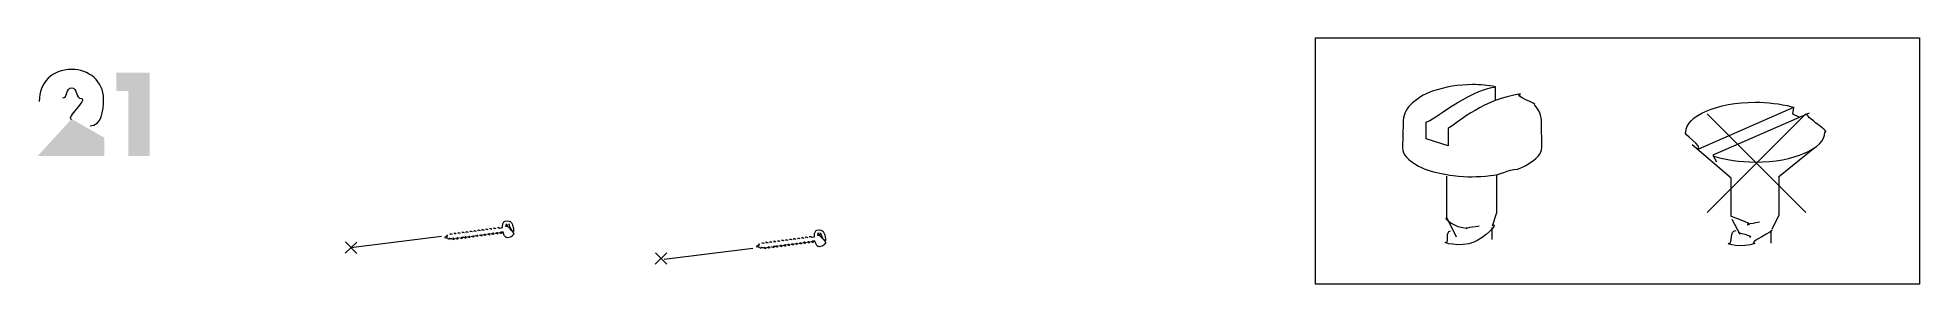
# Model space of a CAD drawing. Header units: metres. Extents: x -30.9 to 24.7, y -10.3 to 6.8.
# Drawn here: x 12.609 to 15.671, y -0.204 to 0.196 of the extents above; entities that cross this region are included whole.
import ezdxf

# ---------------------------------------------------------------- set-up
doc = ezdxf.new("R2010")
doc.units = ezdxf.units.M
doc.header["$MEASUREMENT"] = 0
doc.layers.add('PDF_Working_Num_Penna__7_Num_Penna__7', color=7, linetype='Continuous', lineweight=18)

msp = doc.modelspace()

# ---------------------------------------------------------------- hatches: boundary and pattern name
at = {"layer": 'PDF_Working_Num_Penna__7_Num_Penna__7', "linetype": 'Continuous', "lineweight": 18}
for points in [[(12.7566, 0.1092), (12.7566, 0.0037), (12.7917, 0.0037), (12.7917, 0.1389), (12.7372, 0.1389), (12.7372, 0.1092)], [(12.6645, 0.0638), (12.6092, 0.0037), (12.7179, 0.0037), (12.7179, 0.0335)]]:
    msp.add_hatch(color=7, dxfattribs=at).paths.add_polyline_path(points)

# ---------------------------------------------------------------- linework, layer by layer
at = {"layer": 'PDF_Working_Num_Penna__7_Num_Penna__7', "color": 7, "linetype": 'Continuous', "lineweight": 18, "flags": 128}
for points in [[(15.6705, -0.2044), (14.6879, -0.2044), (14.6879, 0.1958), (15.6705, 0.1958)], [(13.3744, -0.1104), (13.3711, -0.1108), (13.3719, -0.1065)], [(13.8816, -0.1251), (13.8783, -0.1255), (13.8791, -0.1211)]]:
    msp.add_lwpolyline(points, close=True, dxfattribs=at)
for points in [[(14.981, 0.0939), (14.9811, 0.1163, 0.044804), (14.9435, 0.1198, 0.080648), (14.8781, 0.1088, 0.117093), (14.8423, 0.0864, 0.199359), (14.8306, 0.0577), (14.8297, 0.0168, 0.196622), (14.8359, 0.0021, 0.116494), (14.8697, -0.0185, 0.04778), (14.912, -0.028)], [(15.0166, -0.0176, 0.116819), (15.0501, 0.0033, 0.201022), (15.0561, 0.0181), (15.056, 0.0581, 0.199914), (15.0444, 0.0867)], [(15.4037, 0.091, -0.063873), (15.4629, 0.0838), (15.466, 0.0828), (15.4658, 0.0827)], [(13.3613, -0.1131), (13.3656, -0.1125, -0.046365), (13.366, -0.1074, -0.116348), (13.3679, -0.1031, -0.199289), (13.3696, -0.1022), (13.3744, -0.1017, -0.198473), (13.3779, -0.1026, -0.117229), (13.3811, -0.1065, -0.081566), (13.3834, -0.114, -0.045966), (13.3836, -0.1185), (13.3809, -0.1188)], [(13.3811, -0.1263, -0.198066), (13.3779, -0.1281), (13.3732, -0.1288, -0.197175), (13.3714, -0.1283, -0.114823), (13.3684, -0.1247, -0.047876), (13.3665, -0.1197), (13.3644, -0.12)], [(13.8685, -0.1277), (13.8728, -0.1272, -0.046446), (13.8732, -0.1221, -0.116348), (13.8751, -0.1178, -0.199289), (13.8768, -0.1168), (13.8816, -0.1163, -0.198473), (13.8851, -0.1173, -0.117797), (13.8883, -0.1211, -0.081566), (13.8906, -0.1286, -0.04593), (13.8907, -0.1331), (13.8881, -0.1334)], [(13.8883, -0.141, -0.197908), (13.8851, -0.1428), (13.8804, -0.1434, -0.197175), (13.8785, -0.1429, -0.114823), (13.8756, -0.1393, -0.047876), (13.8737, -0.1343), (13.8716, -0.1346)]]:
    msp.add_lwpolyline(points, format="xyb", dxfattribs=at)
for points in [[(15.4658, 0.0827), (15.3114, 0.0147)], [(15.3254, -0.0881), (15.4857, 0.0723)], [(15.4857, -0.0881), (15.3254, 0.0723)], [(15.4913, 0.0734), (15.3344, 0.0052), (15.3405, -0.0056)], [(15.466, 0.0823), (15.4641, 0.072), (15.4746, 0.0673)], [(14.9038, 0.0483), (14.9037, 0.0203), (14.8681, 0.0315), (14.8683, 0.0595)], [(15.3646, -0.0939), (15.3646, -0.0321), (15.3011, 0.0221)], [(15.4412, -0.0301), (15.4984, 0.016)], [(14.9177, -0.1281), (14.902, -0.0961), (14.902, -0.0287)], [(14.9761, -0.1096), (14.9829, -0.0877), (14.9829, -0.0276)], [(15.4308, -0.1149), (15.4422, -0.0917), (15.4422, -0.0301)], [(14.9748, -0.1121), (14.9748, -0.132)], [(15.3655, -0.0987), (15.3786, -0.1232)], [(15.429, -0.1175), (15.429, -0.1379)], [(13.1098, -0.1541), (13.1284, -0.1358)], [(13.1099, -0.1357), (13.1283, -0.1542)], [(13.2663, -0.1268), (13.1186, -0.1453)], [(13.7725, -0.1462), (13.6286, -0.1642)], [(13.6141, -0.1719), (13.6327, -0.1536)], [(13.6142, -0.1535), (13.6326, -0.172)]]:
    msp.add_lwpolyline(points, dxfattribs=at)
for points in [[(13.2749, -0.1259, 0.037404), (13.275, -0.1265), (13.2712, -0.1284), (13.2762, -0.1294, 0.032258)], [(13.2831, -0.1306), (13.2799, -0.1301), (13.2785, -0.1299, -0.121671)], [(13.3025, -0.1281), (13.2999, -0.1284), (13.2991, -0.1285, -0.105448), (13.2988, -0.1284, -0.117239)], [(13.7821, -0.1405, 0.03703), (13.7822, -0.1411), (13.7783, -0.1431), (13.7833, -0.1441, 0.032258)], [(13.7903, -0.1452), (13.7871, -0.1448), (13.7857, -0.1445, -0.121671)], [(13.8097, -0.1427), (13.8071, -0.143), (13.8063, -0.1431, -0.105448), (13.806, -0.1431, -0.117239)]]:
    msp.add_lwpolyline(points, format="xyb", close=True, dxfattribs=at)
at = {"layer": 'PDF_Working_Num_Penna__7_Num_Penna__7', "color": 7, "linetype": 'Continuous', "lineweight": 18}
for centre, radius, start, end in [((13.345, -0.1197), 0.00299, 225.9924, 251.6377), ((13.3514, -0.1189), 0.00298, 225.6166, 251.3038), ((13.3578, -0.1182), 0.00281, 224.6394, 252.112), ((13.3643, -0.1172), 0.003, 225.9361, 251.4257), ((13.2932, -0.1266), 0.00283, 225.3272, 252.569), ((13.3062, -0.1248), 0.00297, 225.674, 251.5157), ((13.3126, -0.124), 0.00292, 225.6657, 251.9644), ((13.3192, -0.123), 0.00304, 226.136, 251.2258), ((13.3256, -0.1223), 0.00293, 225.4754, 251.7142), ((13.3321, -0.1214), 0.00305, 225.9995, 251.1902), ((13.3384, -0.1207), 0.00285, 225.2815, 252.0804), ((13.794, -0.1419), 0.00301, 226.0611, 251.569), ((13.8004, -0.1412), 0.00283, 225.3272, 252.569), ((13.8134, -0.1394), 0.00297, 225.674, 251.5157), ((13.8198, -0.1386), 0.00292, 225.6657, 251.9644), ((13.8264, -0.1377), 0.00304, 226.136, 251.2258), ((13.8328, -0.1369), 0.00293, 225.4754, 251.7142), ((13.8392, -0.1361), 0.00296, 225.8634, 251.7666), ((13.8456, -0.1353), 0.00291, 225.8026, 252.0028), ((13.8522, -0.1344), 0.00299, 225.9924, 251.6377), ((13.865, -0.1328), 0.00287, 224.9629, 251.7885), ((13.8715, -0.1318), 0.003, 225.9361, 251.4257)]:
    msp.add_arc(centre, radius, start, end, dxfattribs=at)
for points in [[(12.6643, 0.1443), (12.6324, 0.1443), (12.6126, 0.1233), (12.6116, 0.0923)], [(12.7164, 0.0963), (12.7164, 0.1257), (12.6926, 0.1443), (12.6643, 0.1443)], [(12.6497, 0.098), (12.6589, 0.098), (12.6549, 0.1145), (12.6645, 0.1145)], [(12.6799, 0.097), (12.6922, 0.097), (12.6528, 0.0638), (12.6645, 0.0638)], [(12.6645, 0.1145), (12.6738, 0.1145), (12.6713, 0.097), (12.6799, 0.097)], [(12.6946, 0.053), (12.7132, 0.053), (12.7164, 0.0769), (12.7164, 0.0963)], [(14.8683, 0.0595), (14.8789, 0.0595), (14.9332, 0.1088), (14.9811, 0.1163)], [(15.0217, 0.1045), (14.9614, 0.0954), (14.9239, 0.0614), (14.9038, 0.0483)], [(15.0444, 0.0867), (15.0523, 0.0867), (15.007, 0.1035), (15.0217, 0.1035)], [(15.2907, 0.0425), (15.2907, 0.0693), (15.3413, 0.091), (15.4037, 0.091)], [(15.5167, 0.0425), (15.5284, 0.0425), (15.4735, 0.0731), (15.4914, 0.0731)], [(15.3091, 0.016), (15.323, 0.016), (15.281, 0.0425), (15.2907, 0.0425)], [(15.4037, -0.006), (15.4661, -0.006), (15.5167, 0.0157), (15.5167, 0.0425)], [(15.336, 0.0036), (15.3549, -0.0025), (15.3783, -0.006), (15.4037, -0.006)], [(14.912, -0.028), (14.9368, -0.0312), (14.9492, -0.0301), (14.9729, -0.0279)], [(14.9729, -0.0279), (14.988, -0.0279), (15.0014, -0.0176), (15.0166, -0.0176)], [(13.2803, -0.1236), (13.2812, -0.1236), (13.2805, -0.1219), (13.2811, -0.1219)], [(13.2811, -0.1219), (13.2818, -0.1219), (13.2824, -0.1232), (13.2838, -0.1232)], [(13.2868, -0.1228), (13.2876, -0.1228), (13.287, -0.1211), (13.2875, -0.1211)], [(13.2875, -0.1211), (13.2883, -0.1211), (13.2888, -0.1223), (13.2903, -0.1223)], [(13.2932, -0.1219), (13.2941, -0.1219), (13.2934, -0.1202), (13.294, -0.1202)], [(13.294, -0.1202), (13.2948, -0.1202), (13.2953, -0.1215), (13.2967, -0.1215)], [(13.2997, -0.1211), (13.3005, -0.1211), (13.2999, -0.1194), (13.3005, -0.1194)], [(13.3005, -0.1194), (13.3012, -0.1194), (13.3017, -0.1206), (13.3032, -0.1206)], [(13.3061, -0.1202), (13.307, -0.1202), (13.3064, -0.1185), (13.3069, -0.1185)], [(13.3069, -0.1185), (13.3077, -0.1185), (13.3082, -0.1198), (13.3096, -0.1198)], [(13.3126, -0.1194), (13.3134, -0.1194), (13.3128, -0.1177), (13.3134, -0.1177)], [(13.3134, -0.1177), (13.3142, -0.1177), (13.3146, -0.119), (13.3161, -0.119)], [(13.3191, -0.1186), (13.3199, -0.1186), (13.3193, -0.1169), (13.3198, -0.1169)], [(13.3198, -0.1169), (13.3206, -0.1169), (13.3211, -0.1181), (13.3225, -0.1181)], [(13.3255, -0.1177), (13.3264, -0.1177), (13.3257, -0.116), (13.3263, -0.116)], [(13.3263, -0.116), (13.3271, -0.116), (13.3276, -0.1173), (13.329, -0.1173)], [(13.332, -0.1169), (13.3328, -0.1169), (13.3322, -0.1152), (13.3327, -0.1152)], [(13.3327, -0.1152), (13.3335, -0.1152), (13.334, -0.1164), (13.3355, -0.1164)], [(13.3384, -0.1161), (13.3393, -0.1161), (13.3386, -0.1143), (13.3392, -0.1143)], [(13.3392, -0.1143), (13.34, -0.1143), (13.3405, -0.1156), (13.3419, -0.1156)], [(13.3449, -0.1152), (13.3457, -0.1152), (13.3451, -0.1135), (13.3456, -0.1135)], [(13.3456, -0.1135), (13.3464, -0.1135), (13.3469, -0.1148), (13.3484, -0.1148)], [(13.3508, -0.1238), (13.3516, -0.1238), (13.3459, -0.1221), (13.3477, -0.1221)], [(13.3515, -0.1216), (13.3526, -0.1216), (13.3501, -0.1238), (13.3508, -0.1238)], [(13.3508, -0.1217), (13.3509, -0.1217), (13.3504, -0.1217), (13.3505, -0.1217)], [(13.3513, -0.1144), (13.3522, -0.1144), (13.3516, -0.1127), (13.3521, -0.1127)], [(13.3521, -0.1127), (13.3529, -0.1127), (13.3534, -0.1139), (13.3548, -0.1139)], [(13.3572, -0.1229), (13.3581, -0.1229), (13.3524, -0.1213), (13.3541, -0.1213)], [(13.358, -0.1208), (13.359, -0.1208), (13.3566, -0.1229), (13.3572, -0.1229)], [(13.3572, -0.1209), (13.3573, -0.1209), (13.3568, -0.1209), (13.3569, -0.1209)], [(13.3578, -0.1135), (13.3586, -0.1135), (13.358, -0.1118), (13.3585, -0.1118)], [(13.3585, -0.1118), (13.3593, -0.1118), (13.3598, -0.1131), (13.3613, -0.1131)], [(13.3637, -0.1221), (13.3646, -0.1221), (13.3588, -0.1205), (13.3606, -0.1205)], [(13.3644, -0.12), (13.3655, -0.12), (13.3631, -0.1221), (13.3637, -0.1221)], [(13.3637, -0.1201), (13.3638, -0.1201), (13.3633, -0.12), (13.3634, -0.12)], [(13.3828, -0.1234), (13.39, -0.1234), (13.3716, -0.1104), (13.3744, -0.1104)], [(13.3752, -0.1061), (13.3764, -0.1061), (13.3778, -0.1185), (13.3836, -0.1185)], [(13.8824, -0.1207), (13.8836, -0.1207), (13.885, -0.1331), (13.8907, -0.1331)], [(14.9341, -0.1137), (14.9167, -0.1137), (14.893, -0.0963), (14.9027, -0.0963)], [(14.9007, -0.1361), (14.9062, -0.1361), (14.8987, -0.1178), (14.908, -0.1178)], [(14.9539, -0.1098), (14.9598, -0.1098), (14.9266, -0.1137), (14.9341, -0.1137)], [(14.9766, -0.1073), (14.9857, -0.1073), (14.9632, -0.1283), (14.9457, -0.1361)], [(15.3913, -0.1077), (15.4061, -0.1077), (15.3565, -0.0931), (15.3646, -0.0931)], [(15.3612, -0.1381), (15.3674, -0.1381), (15.3608, -0.1171), (15.3725, -0.1171)], [(15.3947, -0.1277), (15.4037, -0.1277), (15.3711, -0.12), (15.3768, -0.12)], [(15.4102, -0.1035), (15.4157, -0.1035), (15.3839, -0.1077), (15.3913, -0.1077)], [(15.4298, -0.1163), (15.4381, -0.1163), (15.3883, -0.138), (15.4028, -0.138)], [(13.2754, -0.1249), (13.2757, -0.1249), (13.2744, -0.1259), (13.2749, -0.1259)], [(13.2767, -0.1253), (13.2774, -0.1253), (13.275, -0.1249), (13.2754, -0.1249)], [(13.2766, -0.13), (13.2777, -0.13), (13.2779, -0.131), (13.2785, -0.131)], [(13.2785, -0.131), (13.2788, -0.131), (13.2785, -0.1301), (13.2789, -0.1301)], [(13.2862, -0.1322), (13.2871, -0.1322), (13.2814, -0.1305), (13.2831, -0.1305)], [(13.2859, -0.1301), (13.2864, -0.1301), (13.2843, -0.1294), (13.2848, -0.1294)], [(13.287, -0.1301), (13.288, -0.1301), (13.2856, -0.1322), (13.2862, -0.1322)], [(13.2862, -0.1302), (13.2863, -0.1302), (13.2858, -0.1301), (13.2859, -0.1301)], [(13.2927, -0.1313), (13.2936, -0.1313), (13.2878, -0.1297), (13.2896, -0.1297)], [(13.2934, -0.1292), (13.2945, -0.1292), (13.292, -0.1313), (13.2927, -0.1313)], [(13.2927, -0.1293), (13.2928, -0.1293), (13.2923, -0.1293), (13.2924, -0.1293)], [(13.2991, -0.1305), (13.3, -0.1305), (13.2943, -0.1289), (13.296, -0.1289)], [(13.2999, -0.1284), (13.3009, -0.1284), (13.2985, -0.1305), (13.2991, -0.1305)], [(13.3056, -0.1296), (13.3065, -0.1296), (13.3007, -0.1281), (13.3025, -0.1281)], [(13.3064, -0.1275), (13.3074, -0.1275), (13.305, -0.1296), (13.3056, -0.1296)], [(13.3056, -0.1276), (13.3057, -0.1276), (13.3052, -0.1276), (13.3053, -0.1276)], [(13.312, -0.1288), (13.3129, -0.1288), (13.3072, -0.1272), (13.3089, -0.1272)], [(13.3128, -0.1267), (13.3139, -0.1267), (13.3114, -0.1288), (13.312, -0.1288)], [(13.312, -0.1268), (13.3121, -0.1268), (13.3116, -0.1268), (13.3117, -0.1268)], [(13.3185, -0.128), (13.3194, -0.128), (13.3136, -0.1264), (13.3154, -0.1264)], [(13.3193, -0.1258), (13.3203, -0.1258), (13.3179, -0.128), (13.3185, -0.128)], [(13.3185, -0.1259), (13.3186, -0.1259), (13.3181, -0.1259), (13.3182, -0.1259)], [(13.325, -0.1271), (13.3258, -0.1271), (13.3201, -0.1255), (13.3218, -0.1255)], [(13.3257, -0.125), (13.3268, -0.125), (13.3243, -0.1271), (13.325, -0.1271)], [(13.3249, -0.1251), (13.325, -0.1251), (13.3245, -0.1251), (13.3246, -0.1251)], [(13.3314, -0.1263), (13.3323, -0.1263), (13.3265, -0.1247), (13.3283, -0.1247)], [(13.3322, -0.1242), (13.3332, -0.1242), (13.3308, -0.1263), (13.3314, -0.1263)], [(13.3314, -0.1243), (13.3315, -0.1243), (13.331, -0.1242), (13.3311, -0.1242)], [(13.3379, -0.1254), (13.3387, -0.1254), (13.333, -0.1238), (13.3348, -0.1238)], [(13.3386, -0.1233), (13.3397, -0.1233), (13.3372, -0.1254), (13.3379, -0.1254)], [(13.3379, -0.1234), (13.338, -0.1234), (13.3375, -0.1234), (13.3376, -0.1234)], [(13.3443, -0.1246), (13.3452, -0.1246), (13.3395, -0.123), (13.3412, -0.123)], [(13.3451, -0.1225), (13.3461, -0.1225), (13.3437, -0.1246), (13.3443, -0.1246)], [(13.3443, -0.1226), (13.3444, -0.1226), (13.3439, -0.1226), (13.344, -0.1226)], [(13.3827, -0.1234), (13.3844, -0.1234), (13.3801, -0.1263), (13.3811, -0.1263)], [(13.7826, -0.1395), (13.7829, -0.1395), (13.7816, -0.1405), (13.7821, -0.1405)], [(13.7839, -0.14), (13.7846, -0.14), (13.7822, -0.1395), (13.7826, -0.1395)], [(13.7838, -0.1447), (13.7848, -0.1447), (13.7851, -0.1456), (13.7857, -0.1456)], [(13.7857, -0.1456), (13.7859, -0.1456), (13.7857, -0.1447), (13.7861, -0.1447)], [(13.7875, -0.1383), (13.7883, -0.1383), (13.7877, -0.1366), (13.7883, -0.1366)], [(13.7883, -0.1366), (13.789, -0.1366), (13.7895, -0.1378), (13.791, -0.1378)], [(13.7934, -0.1468), (13.7943, -0.1468), (13.7886, -0.1452), (13.7903, -0.1452)], [(13.7942, -0.1447), (13.7952, -0.1447), (13.7928, -0.1468), (13.7934, -0.1468)], [(13.7934, -0.1448), (13.7935, -0.1448), (13.793, -0.1448), (13.7931, -0.1448)], [(13.794, -0.1374), (13.7948, -0.1374), (13.7942, -0.1357), (13.7947, -0.1357)], [(13.7947, -0.1357), (13.7955, -0.1357), (13.796, -0.137), (13.7975, -0.137)], [(13.7999, -0.146), (13.8007, -0.146), (13.795, -0.1444), (13.7967, -0.1444)], [(13.8006, -0.1439), (13.8017, -0.1439), (13.7992, -0.146), (13.7999, -0.146)], [(13.7999, -0.144), (13.8, -0.144), (13.7995, -0.1439), (13.7996, -0.1439)], [(13.8004, -0.1366), (13.8013, -0.1366), (13.8006, -0.1349), (13.8012, -0.1349)], [(13.8012, -0.1349), (13.802, -0.1349), (13.8024, -0.1361), (13.8039, -0.1361)], [(13.8063, -0.1451), (13.8072, -0.1451), (13.8014, -0.1435), (13.8032, -0.1435)], [(13.8071, -0.143), (13.8081, -0.143), (13.8057, -0.1451), (13.8063, -0.1451)], [(13.8069, -0.1358), (13.8077, -0.1358), (13.8071, -0.134), (13.8077, -0.134)], [(13.8077, -0.134), (13.8084, -0.134), (13.8089, -0.1353), (13.8104, -0.1353)], [(13.8128, -0.1443), (13.8137, -0.1443), (13.8079, -0.1427), (13.8097, -0.1427)], [(13.8135, -0.1422), (13.8146, -0.1422), (13.8122, -0.1443), (13.8128, -0.1443)], [(13.8128, -0.1423), (13.8129, -0.1423), (13.8124, -0.1423), (13.8125, -0.1423)], [(13.8133, -0.1349), (13.8142, -0.1349), (13.8135, -0.1332), (13.8141, -0.1332)], [(13.8141, -0.1332), (13.8149, -0.1332), (13.8154, -0.1344), (13.8168, -0.1344)], [(13.8192, -0.1435), (13.8201, -0.1435), (13.8144, -0.1418), (13.8161, -0.1418)], [(13.82, -0.1413), (13.821, -0.1413), (13.8186, -0.1435), (13.8192, -0.1435)], [(13.8192, -0.1414), (13.8193, -0.1414), (13.8188, -0.1414), (13.8189, -0.1414)], [(13.8198, -0.1341), (13.8206, -0.1341), (13.82, -0.1324), (13.8206, -0.1324)], [(13.8206, -0.1324), (13.8213, -0.1324), (13.8218, -0.1336), (13.8233, -0.1336)], [(13.8257, -0.1426), (13.8266, -0.1426), (13.8208, -0.141), (13.8226, -0.141)], [(13.8265, -0.1405), (13.8275, -0.1405), (13.8251, -0.1426), (13.8257, -0.1426)], [(13.8257, -0.1406), (13.8258, -0.1406), (13.8253, -0.1406), (13.8254, -0.1406)], [(13.8262, -0.1332), (13.8271, -0.1332), (13.8264, -0.1315), (13.827, -0.1315)], [(13.827, -0.1315), (13.8278, -0.1315), (13.8283, -0.1328), (13.8297, -0.1328)], [(13.8321, -0.1418), (13.833, -0.1418), (13.8273, -0.1401), (13.829, -0.1401)], [(13.8329, -0.1397), (13.8339, -0.1397), (13.8315, -0.1418), (13.8321, -0.1418)], [(13.8321, -0.1398), (13.8322, -0.1398), (13.8317, -0.1397), (13.8318, -0.1397)], [(13.8327, -0.1324), (13.8335, -0.1324), (13.8329, -0.1307), (13.8335, -0.1307)], [(13.8335, -0.1307), (13.8342, -0.1307), (13.8347, -0.1319), (13.8362, -0.1319)], [(13.8386, -0.1409), (13.8395, -0.1409), (13.8337, -0.1393), (13.8355, -0.1393)], [(13.8394, -0.1388), (13.8404, -0.1388), (13.838, -0.1409), (13.8386, -0.1409)], [(13.8386, -0.1389), (13.8387, -0.1389), (13.8382, -0.1389), (13.8383, -0.1389)], [(13.8391, -0.1315), (13.84, -0.1315), (13.8394, -0.1298), (13.8399, -0.1298)], [(13.8399, -0.1298), (13.8407, -0.1298), (13.8412, -0.1311), (13.8426, -0.1311)], [(13.8451, -0.1401), (13.8459, -0.1401), (13.8402, -0.1385), (13.8419, -0.1385)], [(13.8458, -0.138), (13.8469, -0.138), (13.8444, -0.1401), (13.8451, -0.1401)], [(13.845, -0.1381), (13.8451, -0.1381), (13.8446, -0.138), (13.8447, -0.138)], [(13.8456, -0.1307), (13.8465, -0.1307), (13.8458, -0.129), (13.8464, -0.129)], [(13.8464, -0.129), (13.8472, -0.129), (13.8477, -0.1302), (13.8491, -0.1302)], [(13.8515, -0.1392), (13.8524, -0.1392), (13.8466, -0.1377), (13.8484, -0.1377)], [(13.8523, -0.1371), (13.8533, -0.1371), (13.8509, -0.1392), (13.8515, -0.1392)], [(13.8515, -0.1372), (13.8516, -0.1372), (13.8511, -0.1372), (13.8512, -0.1372)], [(13.8521, -0.1298), (13.8529, -0.1298), (13.8523, -0.1282), (13.8528, -0.1282)], [(13.8528, -0.1282), (13.8536, -0.1282), (13.8541, -0.1294), (13.8556, -0.1294)], [(13.858, -0.1384), (13.8588, -0.1384), (13.8531, -0.1368), (13.8549, -0.1368)], [(13.8577, -0.1364), (13.8581, -0.1364), (13.8561, -0.1357), (13.8565, -0.1357)], [(13.8587, -0.1363), (13.8598, -0.1363), (13.8573, -0.1384), (13.858, -0.1384)], [(13.858, -0.1364), (13.8581, -0.1364), (13.8576, -0.1364), (13.8577, -0.1364)], [(13.8585, -0.129), (13.8594, -0.129), (13.8587, -0.1273), (13.8593, -0.1273)], [(13.8593, -0.1273), (13.8601, -0.1273), (13.8606, -0.1286), (13.862, -0.1286)], [(13.8644, -0.1376), (13.8653, -0.1376), (13.8596, -0.136), (13.8613, -0.136)], [(13.8652, -0.1355), (13.8662, -0.1355), (13.8638, -0.1376), (13.8644, -0.1376)], [(13.8644, -0.1356), (13.8645, -0.1356), (13.864, -0.1355), (13.8641, -0.1355)], [(13.865, -0.1282), (13.8658, -0.1282), (13.8652, -0.1265), (13.8657, -0.1265)], [(13.8657, -0.1265), (13.8665, -0.1265), (13.867, -0.1277), (13.8685, -0.1277)], [(13.8709, -0.1367), (13.8717, -0.1367), (13.866, -0.1351), (13.8678, -0.1351)], [(13.8716, -0.1346), (13.8727, -0.1346), (13.8702, -0.1367), (13.8709, -0.1367)], [(13.8709, -0.1347), (13.871, -0.1347), (13.8705, -0.1347), (13.8706, -0.1347)], [(13.89, -0.138), (13.8972, -0.138), (13.8788, -0.1251), (13.8816, -0.1251)], [(13.8899, -0.1381), (13.8916, -0.1381), (13.8873, -0.141), (13.8883, -0.141)], [(14.9457, -0.1361), (14.9249, -0.1453), (14.8906, -0.1361), (14.9007, -0.1361)], [(15.4028, -0.138), (15.3836, -0.1466), (15.3519, -0.1381), (15.3612, -0.1381)]]:
    msp.add_open_spline(points, degree=3, dxfattribs=at)

doc.saveas('drawing.dxf')
